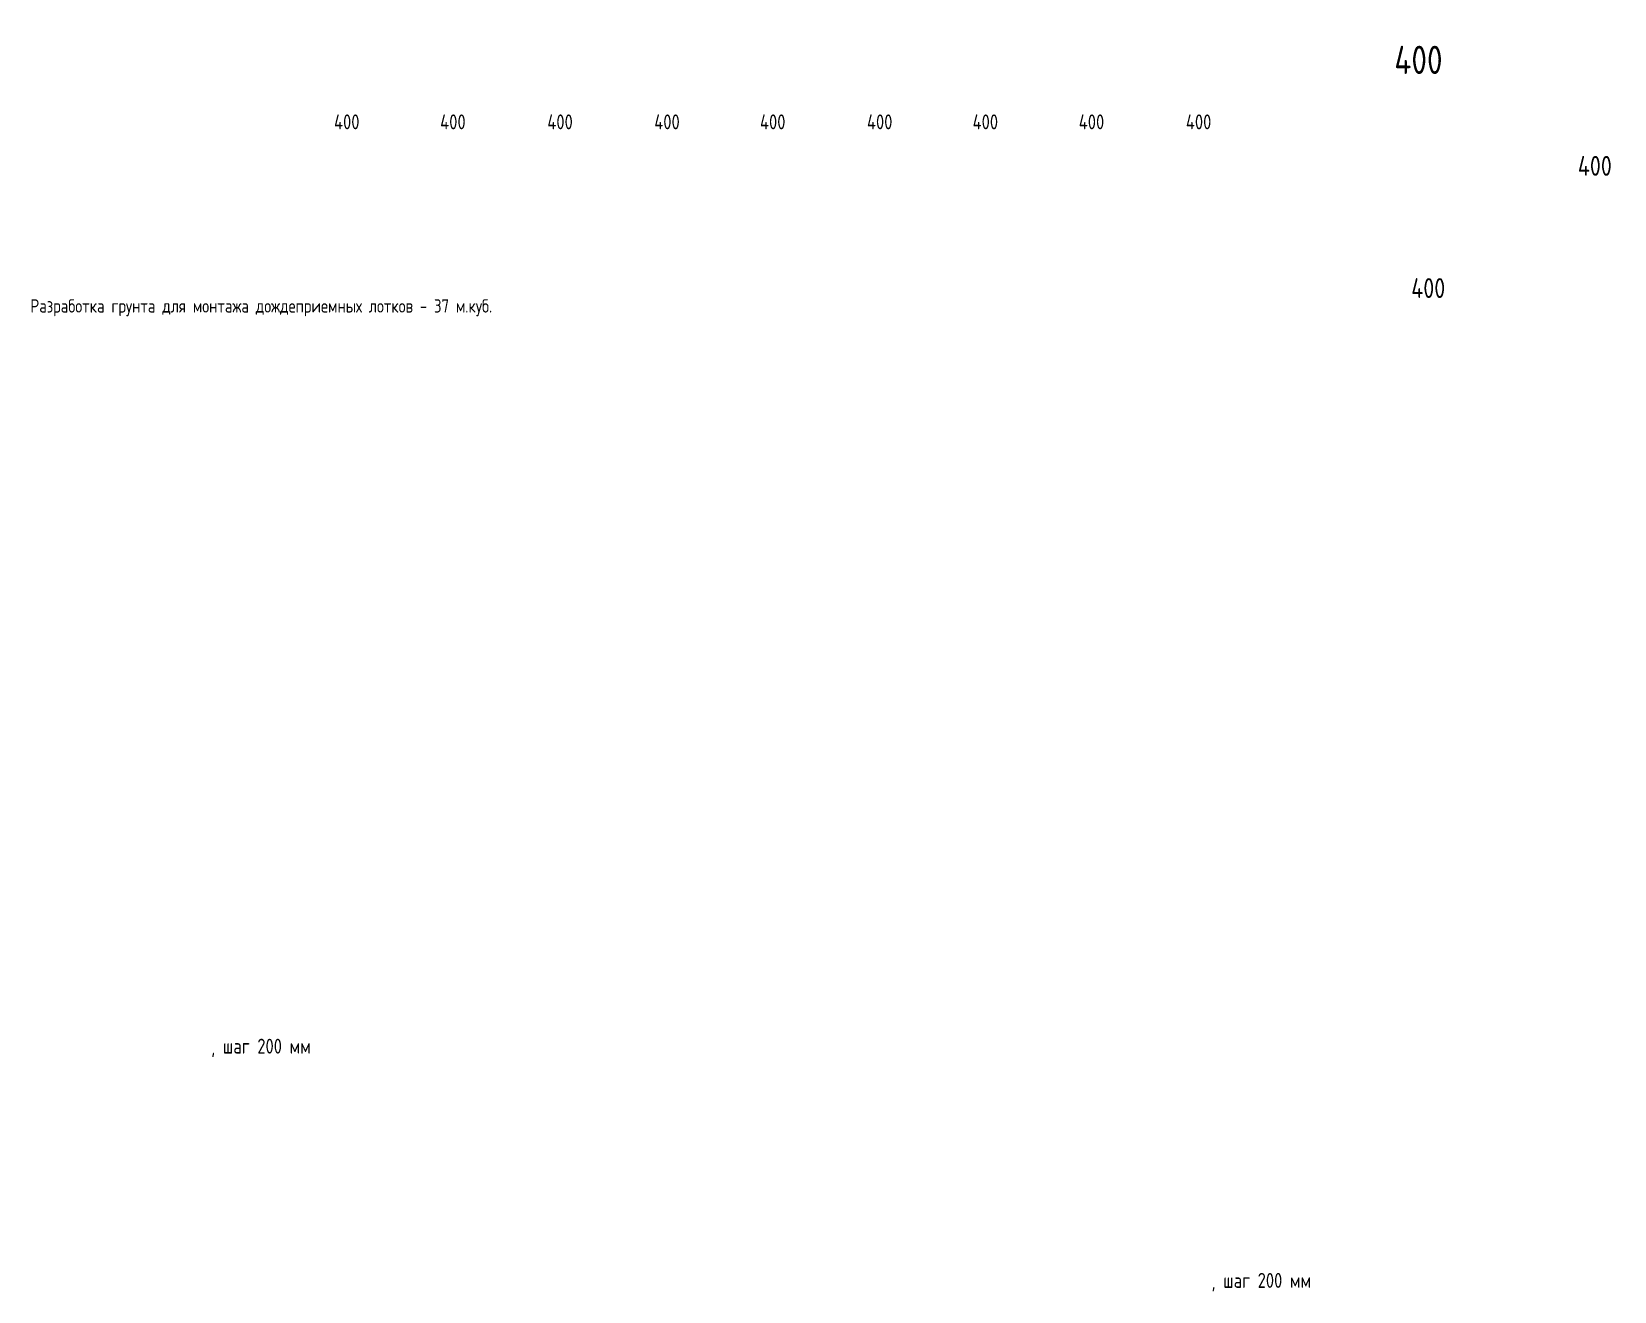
# Model space of a CAD drawing. Header units: millimetres. Extents: x 42571988 to 44740435, y 22138004 to 23263817.
# Drawn here: x 43253035 to 43282751, y 23239449 to 23263105 of the extents above; entities that cross this region are included whole.
import ezdxf

# ---------------------------------------------------------------- set-up
doc = ezdxf.new("R2010")
doc.units = ezdxf.units.MM
doc.layers.add('Разработка грунта', color=8, linetype='Continuous')
doc.styles.add('GOST 2.304', font='GOST_0.TTF')

msp = doc.modelspace()

# ---------------------------------------------------------------- texts
at = {"char_height": 280, "attachment_point": 1, "style": 'GOST 2.304'}
for insert in [(43256405.7, 23244193.4), (43275187.7, 23239794.4)]:
    msp.add_mtext_dynamic_manual_height_columns(', шаг 200 мм', width=2395.296, gutter_width=12.5, heights=[0], dxfattribs=dict(at, insert=insert))
at = {"layer": 'Разработка грунта', "color": 250, "linetype": 'ByBlock', "lineweight": 40, "ltscale": 400, "style": 'GOST 2.304'}
msp.add_text('Разработка грунта для монтажа дождеприемных лотков - 37 м.куб.', height=250, dxfattribs=at).set_placement((43253012.3, 23257829.2))

# ---------------------------------------------------------------- wipeouts: each hides what was drawn before it
for points in [[(43278377.8, 23262954.2), (43278377.8, 23262192.6), (43279042.2, 23262260.9), (43279393.9, 23262251.1), (43279428.1, 23262924.9)], [(43258701, 23261600.4), (43258701, 23261219.6), (43259033.2, 23261253.7), (43259209, 23261248.9), (43259226.1, 23261585.7)], [(43260694.1, 23261600.4), (43260694.1, 23261219.6), (43261026.3, 23261253.7), (43261202.2, 23261248.9), (43261219.3, 23261585.7)], [(43262705.7, 23261600.4), (43262705.7, 23261219.6), (43263037.9, 23261253.7), (43263213.8, 23261248.9), (43263230.9, 23261585.7)], [(43264713.9, 23261600.4), (43264713.9, 23261219.6), (43265046.1, 23261253.7), (43265221.9, 23261248.9), (43265239, 23261585.7)], [(43266698.7, 23261600.4), (43266698.7, 23261219.6), (43267030.9, 23261253.7), (43267206.7, 23261248.9), (43267223.8, 23261585.7)], [(43268706.9, 23261600.4), (43268706.9, 23261219.6), (43269039.1, 23261253.7), (43269215, 23261248.9), (43269232.1, 23261585.7)], [(43270690.7, 23261600.4), (43270690.7, 23261219.6), (43271022.9, 23261253.7), (43271198.8, 23261248.9), (43271215.9, 23261585.7)], [(43272683.7, 23261600.4), (43272683.7, 23261219.6), (43273015.9, 23261253.7), (43273191.8, 23261248.9), (43273208.9, 23261585.7)], [(43274694.9, 23261600.4), (43274694.9, 23261219.6), (43275027.1, 23261253.7), (43275202.9, 23261248.9), (43275220, 23261585.7)], [(43282050.8, 23260837.9), (43282050.8, 23260330.1), (43282493.7, 23260375.7), (43282728.2, 23260369.2), (43282751, 23260818.3)], [(43278923.1, 23258542.2), (43278923.1, 23258034.4), (43279366, 23258080), (43279600.5, 23258073.5), (43279623.3, 23258522.6)], [(43257440.1, 23251122.1), (43257910, 23251111.4), (43257834.7, 23250682.9), (43257476, 23250684.7), (43257402.4, 23250831.7)], [(43262564.4, 23251122.1), (43263034.3, 23251111.4), (43262959, 23250682.9), (43262600.2, 23250684.7), (43262526.7, 23250831.7)], [(43277024.7, 23251108.5), (43277494.6, 23251097.8), (43277419.3, 23250669.3), (43277060.6, 23250671.1), (43276987, 23250818.1)], [(43282045.1, 23251108.5), (43282515, 23251097.8), (43282439.7, 23250669.3), (43282080.9, 23250671.1), (43282007.4, 23250818.1)]]:
    msp.add_wipeout(points)

# ---------------------------------------------------------------- next in the draw order: texts
at = {"insert": (43278619.6, 23262839.6), "char_height": 530, "attachment_point": 1, "style": 'GOST 2.304', "bg_fill": 3, "box_fill_scale": 1.5, "bg_fill_color": 256, "bg_fill_transparency": 0}
msp.add_mtext_dynamic_manual_height_columns('400', width=179.818, gutter_width=12.5, heights=[0], dxfattribs=at)
at = {"attachment_point": 1, "style": 'GOST 2.304'}
for insert, char_height in [((43258711.9, 23261550.6), 280), ((43260705.1, 23261550.6), 280), ((43262716.7, 23261550.6), 280), ((43264724.8, 23261550.6), 280), ((43266709.6, 23261550.6), 280), ((43268717.9, 23261550.6), 280), ((43270701.7, 23261550.6), 280), ((43272694.7, 23261550.6), 280), ((43274705.8, 23261550.6), 280), ((43282065.4, 23260771.4), 373.33), ((43278937.7, 23258475.7), 373.33)]:
    msp.add_mtext_dynamic_manual_height_columns('400', width=179.818, gutter_width=12.5, heights=[0], dxfattribs=dict(at, insert=insert, char_height=char_height))

doc.saveas('drawing.dxf')
